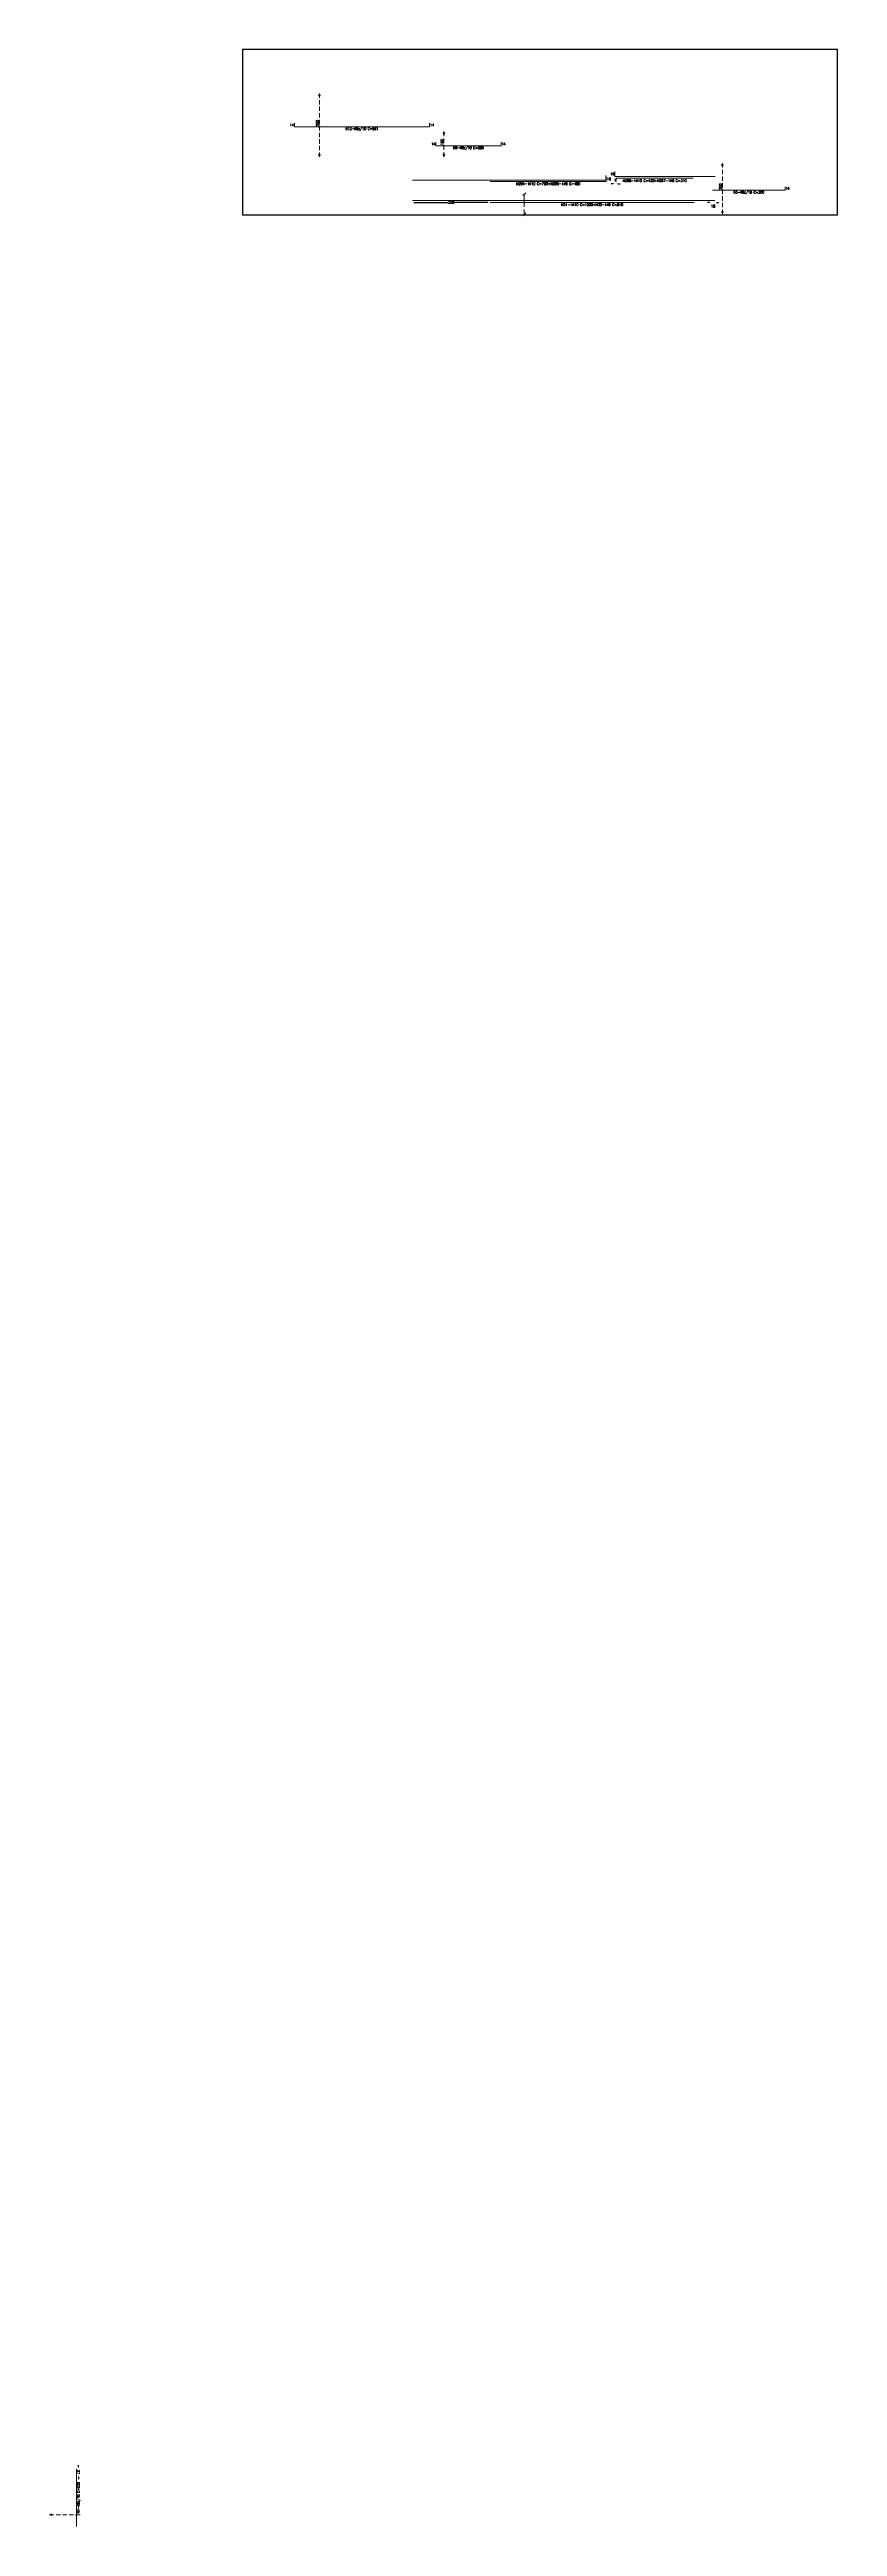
# Model space of a CAD drawing. Header units: millimetres. Extents: x 177 to 332, y -104 to 116.
# Drawn here: x 177.2 to 239.3, y -104 to 91.2 of the extents above; entities that cross this region are included whole.
import ezdxf
from ezdxf.enums import TextEntityAlignment as Align

# ---------------------------------------------------------------- set-up
doc = ezdxf.new("R2010")
doc.units = ezdxf.units.MM
for name, color, linetype, lineweight in [('ARR_L_I_IG_DIST', 8, 'Continuous', 0), ('ARR_L_I_IG_LINHA', 2, 'Continuous', 0), ('ARR_L_I_IG_MARCA', 2, 'Continuous', 9), ('ARR_L_I_POSICAO', 4, 'Continuous', 9), ('ARR_LONG_INF', 6, 'Continuous', 15), ('ARR_LONG_INF_TXT', 1, 'Continuous', 9)]:
    doc.layers.add(name, color=color, linetype=linetype, lineweight=lineweight)
doc.layers.add('TRECHO A', color=3, linetype='Continuous')
doc.styles.add('CYPETXT_0.3_romans', font='romans.shx', dxfattribs={"height": 0.2})
doc.styles.add('CYPETXT_romans', font='romans.shx', dxfattribs={"height": 0.2})
doc.dimstyles.new('cype_arrow', dxfattribs={"dimtxt": 0.18, "dimasz": 0.15, "dimexe": 0.075, "dimexo": 0.075, "dimgap": 0, "dimtad": 0, "dimdec": 4, "dimzin": 0, "dimdsep": 46, "dimtxsty": 'CYPETXT_0.3_romans', "dimcen": 0.09, "dimadec": 0, "dimazin": 0, "dimtfac": 1, "dimtdec": 4, "dimtofl": 0, "dimtmove": 2, "dimatfit": 3, "dimfxl": 1, "dimtolj": 1, "dimtzin": 0, "dimarcsym": 0})

# ---------------------------------------------------------------- blocks, each defined once
blk = doc.blocks.new('*D276')
at = {"layer": 'ARR_L_I_POSICAO', "color": 0, "lineweight": -2, "transparency": 16777216}
for p, q in [((179.47, -99.32), (179.47, -99.17)), ((179.47, -100.12), (179.47, -100.27))]:
    blk.add_line(p, q, dxfattribs=at)
at = {"layer": 'ARR_L_I_POSICAO', "color": 0, "transparency": 16777216}
for points in [[(179.49, -99.32), (179.44, -99.32), (179.47, -99.47)], [(179.49, -100.12), (179.44, -100.12), (179.47, -99.97)]]:
    blk.add_solid(points, dxfattribs=at)
at = {"layer": 'DEFPOINTS', "color": 0, "transparency": 16777216}
for p in [(179.47, -99.47), (179.47, -99.47), (179.47, -99.97)]:
    blk.add_point(p, dxfattribs=at)
at = {"layer": 'ARR_L_I_POSICAO', "color": 0, "transparency": 16777216, "insert": (179.47, -99.72), "char_height": 0.2, "attachment_point": 5, "rotation": 270.0001, "style": 'CYPETXT_0.3_romans'}
blk.add_mtext('\\A1;27', dxfattribs=at)
blk = doc.blocks.new('*D258')
at = {"layer": 'ARR_L_I_POSICAO', "color": 0, "lineweight": -2, "transparency": 16777216}
for p, q in [((229.24, 79.19), (229.09, 79.19)), ((229.82, 79.19), (229.97, 79.19))]:
    blk.add_line(p, q, dxfattribs=at)
at = {"layer": 'ARR_L_I_POSICAO', "color": 0, "transparency": 16777216}
for points in [[(229.24, 79.21), (229.24, 79.16), (229.39, 79.19)], [(229.82, 79.21), (229.82, 79.16), (229.67, 79.19)]]:
    blk.add_solid(points, dxfattribs=at)
at = {"layer": 'DEFPOINTS', "color": 0, "transparency": 16777216}
for p in [(229.39, 79.19), (229.67, 79.19), (229.67, 79.19)]:
    blk.add_point(p, dxfattribs=at)
at = {"layer": 'ARR_L_I_POSICAO', "color": 0, "transparency": 16777216, "insert": (229.53, 78.89), "char_height": 0.2, "attachment_point": 5, "rotation": 0.0008, "style": 'CYPETXT_0.3_romans'}
blk.add_mtext('\\A1;18', dxfattribs=at)
blk = doc.blocks.new('*D259')
at = {"layer": 'ARR_L_I_POSICAO', "color": 0, "lineweight": -2, "transparency": 16777216}
for p, q in [((205.96, 79.19), (208.6, 79.19)), ((211.75, 79.19), (209.11, 79.19))]:
    blk.add_line(p, q, dxfattribs=at)
at = {"layer": 'ARR_L_I_POSICAO', "color": 0, "transparency": 16777216}
for points in [[(205.96, 79.21), (205.96, 79.16), (205.81, 79.19)], [(211.75, 79.21), (211.75, 79.16), (211.9, 79.19)]]:
    blk.add_solid(points, dxfattribs=at)
at = {"layer": 'DEFPOINTS', "color": 0, "transparency": 16777216}
for p in [(205.81, 79.19), (211.9, 79.19), (211.9, 79.19)]:
    blk.add_point(p, dxfattribs=at)
at = {"layer": 'ARR_L_I_POSICAO', "color": 0, "transparency": 16777216, "insert": (208.86, 79.19), "char_height": 0.2, "attachment_point": 5, "style": 'CYPETXT_0.3_romans'}
blk.add_mtext('\\A1;308', dxfattribs=at)
blk = doc.blocks.new('*D155')
at = {"layer": 'ARR_L_I_POSICAO', "color": 0, "lineweight": -2, "transparency": 16777216}
for p, q in [((221.64, 80.65), (221.49, 80.65)), ((222.04, 80.65), (222.19, 80.65))]:
    blk.add_line(p, q, dxfattribs=at)
at = {"layer": 'ARR_L_I_POSICAO', "color": 0, "transparency": 16777216}
for points in [[(221.64, 80.67), (221.64, 80.62), (221.79, 80.65)], [(222.04, 80.67), (222.04, 80.62), (221.89, 80.65)]]:
    blk.add_solid(points, dxfattribs=at)
at = {"layer": 'DEFPOINTS', "color": 0, "transparency": 16777216}
for p in [(221.79, 80.65), (221.89, 80.65), (221.89, 80.65)]:
    blk.add_point(p, dxfattribs=at)
at = {"layer": 'ARR_L_I_POSICAO', "color": 0, "transparency": 16777216, "insert": (221.84, 80.95), "char_height": 0.2, "attachment_point": 5, "style": 'CYPETXT_0.3_romans'}
blk.add_mtext('\\A1;2', dxfattribs=at)

msp = doc.modelspace()

# ---------------------------------------------------------------- linework, layer by layer
at = {"layer": 'ARR_L_I_IG_LINHA'}
for p, q in [((214.63842, 79.43912), (214.63842, 79.83912)), ((214.63842, 78.83911), (214.63842, 79.23912)), ((214.63842, 78.23911), (214.63842, 78.63911))]:
    msp.add_line(p, q, dxfattribs=at)
for points in [[(198.47709, 87.60031), (198.41459, 87.60031), (198.47709, 87.76781), (198.53959, 87.60031), (198.47709, 87.60031)], [(208.29759, 84.60031), (208.23509, 84.60031), (208.29759, 84.76781), (208.36009, 84.60031), (208.29759, 84.60031)], [(198.47709, 82.95531), (198.53959, 82.95531), (198.47709, 82.78781), (198.41459, 82.95531), (198.47709, 82.95531)], [(208.29759, 82.95531), (208.36009, 82.95531), (208.29759, 82.78781), (208.23509, 82.95531), (208.29759, 82.95531)], [(230.26267, 82.10031), (230.20017, 82.10034), (230.26276, 82.26781), (230.32517, 82.10027), (230.26267, 82.10031)], [(230.26059, 78.45531), (230.32309, 78.45527), (230.26049, 78.28781), (230.19809, 78.45534), (230.26059, 78.45531)], [(177.36299, -103.0864), (177.36297, -103.1489), (177.19549, -103.08636), (177.363, -103.0239), (177.36299, -103.0864)]]:
    msp.add_lwpolyline(points, close=True, dxfattribs=at)
for points in [[(198.47709, 87.42827), (198.47709, 87.60031)], [(198.47709, 86.91216), (198.47709, 87.25623)], [(198.47709, 86.39605), (198.47709, 86.74012)], [(198.47709, 85.87994), (198.47709, 86.22401)], [(198.47709, 85.36383), (198.47709, 85.7079)], [(198.47709, 84.84772), (198.47709, 85.19179)], [(198.47709, 84.3316), (198.47709, 84.67568)], [(198.47709, 83.81549), (198.47709, 84.15957)], [(208.29759, 84.41753), (208.29759, 84.60031)], [(208.29759, 83.8692), (208.29759, 84.23475)], [(198.47709, 83.29938), (198.47709, 83.64346)], [(198.47709, 82.95531), (198.47709, 83.12735)], [(208.29759, 83.32086), (208.29759, 83.68642)], [(208.29759, 82.95531), (208.29759, 83.13809)], [(230.26257, 81.92674), (230.26267, 82.10031)], [(230.26138, 79.84388), (230.26158, 80.19102)], [(230.26168, 80.36459), (230.26188, 80.71174)], [(230.26197, 80.88531), (230.26217, 81.23245)], [(230.26227, 81.40602), (230.26247, 81.75317)], [(230.26059, 78.45531), (230.26068, 78.62888)], [(230.26078, 78.80245), (230.26098, 79.14959)], [(230.26108, 79.32317), (230.26128, 79.67031)], [(177.5357, -103.08644), (177.36299, -103.0864)], [(178.05382, -103.08657), (177.7084, -103.08648)], [(178.57195, -103.0867), (178.22653, -103.08661)], [(179.09007, -103.08683), (178.74465, -103.08674)], [(179.6082, -103.08696), (179.26278, -103.08687)]]:
    msp.add_lwpolyline(points, dxfattribs=at)
for centre in [(198.47709, 85.14781), (208.29759, 83.64781), (230.26155, 80.14781), (214.63842, 79.33912), (214.63842, 79.18912), (179.31549, -103.08689)]:
    msp.add_circle(centre, 0.04, dxfattribs=at)
at = {"layer": 'ARR_L_I_IG_MARCA'}
for p, q in [((214.75156, 79.95226), (214.52528, 79.72598)), ((214.75156, 78.35225), (214.52528, 78.12598))]:
    msp.add_line(p, q, dxfattribs=at)
at = {"layer": 'ARR_LONG_INF'}
for points in [[(196.50509, 85.42781), (196.50509, 85.14781), (207.16509, 85.14781), (207.16509, 85.42781)], [(207.66509, 83.92781), (207.66509, 83.64781), (212.80509, 83.64781), (212.80509, 83.92781)], [(205.81109, 80.93911), (221.06509, 80.93911), (221.06509, 81.31911)], [(211.94209, 80.83911), (221.10509, 80.83911), (221.10509, 81.21911)], [(221.78509, 81.61911), (221.78509, 81.23911), (229.70109, 81.23911)], [(221.88639, 81.08911), (227.96259, 81.08911)], [(229.48309, 80.14781), (235.20509, 80.14781), (235.20509, 80.42781)], [(205.81109, 79.33912), (229.67109, 79.33912)], [(211.94209, 79.18912), (228.04209, 79.18912)], [(179.31549, -104.00989), (179.31549, -99.46989)]]:
    msp.add_lwpolyline(points, dxfattribs=at)
at = {"layer": 'TRECHO A', "color": 1}
for p, q in [((192.42514, 91.23722), (192.42514, 78.19993)), ((239.33796, 91.23722), (192.42514, 91.23722)), ((239.33796, 78.19993), (239.33796, 91.23722)), ((192.42514, 78.19993), (239.33796, 78.19993))]:
    msp.add_line(p, q, dxfattribs=at)

# ---------------------------------------------------------------- texts
at = {"layer": 'ARR_L_I_IG_DIST', "style": 'CYPETXT_romans', "width": 0.895263}
for s, rotation, p, p2 in [('250', 90, (198.42709, 85.19781), (198.42709, 85.68381)), ('100', 90, (208.24759, 83.69781), (208.24759, 84.18381)), ('200', 89.9667769, (230.21158, 80.19784), (230.21186, 80.68384))]:
    msp.add_text(s, height=0.2, rotation=rotation, dxfattribs=at).set_placement(p, p2, align=Align.FIT)
at = {"layer": 'ARR_LONG_INF_TXT', "style": 'CYPETXT_romans'}
for s, width, p, p2 in [('14', 0.895263, (196.14109, 85.18781), (196.46509, 85.18781)), ('N13-%%c8c/10 C=561', 0.834847, (200.53909, 84.89114), (203.13109, 84.89114)), ('14', 0.895263, (207.20509, 85.18781), (207.52909, 85.18781)), ('14', 0.895263, (207.30109, 83.68781), (207.62509, 83.68781)), ('N6-%%c8c/10 C=285', 0.817788, (209.02009, 83.39114), (211.45009, 83.39114)), ('14', 0.895263, (212.84509, 83.68781), (213.16909, 83.68781)), ('N264-1%%c10 C=790+N265-1%%c8 C=480', 0.836019, (214.00359, 80.55578), (219.04359, 80.55578)), ('19', 0.945, (221.14509, 80.92911), (221.46909, 80.92911)), ('19', 0.945, (221.42109, 81.32911), (221.74509, 81.32911)), ('N266-1%%c10 C=420+N267-1%%c8 C=310', 0.836019, (222.40449, 80.80578), (227.44449, 80.80578)), ('N3-%%c8c/10 C=300', 0.817788, (231.12909, 79.89114), (233.55909, 79.89114)), ('14', 0.895263, (235.24509, 80.18781), (235.56909, 80.18781)), ('N31-1%%c10 C=1200+N32-1%%c8 C=810', 0.835546, (217.55309, 78.90579), (222.43109, 78.90579))]:
    msp.add_text(s, height=0.2, dxfattribs=dict(at, width=width)).set_placement(p, p2, align=Align.FIT)
at = {"layer": 'ARR_LONG_INF_TXT', "style": 'CYPETXT_romans', "width": 0.817788}
msp.add_text('N1-%%c8c/10 C=230', height=0.2, rotation=90, dxfattribs=at).set_placement((179.57215, -102.95489), (179.57215, -100.52489), align=Align.FIT)

# ---------------------------------------------------------------- dimensions: what is measured, and where the dimension line sits
at = {"layer": 'ARR_L_I_POSICAO'}
for p1, p2, text, picture, middle in [((221.78509, 80.64593), (221.88639, 80.64593), '2', '*D155', (221.83574, 80.94593)), ((205.81109, 79.18912), (211.90209, 79.18912), '308', '*D259', (208.85659, 79.18912)), ((229.38509, 79.18911), (229.67109, 79.18912), '18', '*D258', (229.52809, 78.88912)), ((179.46549, -99.97489), (179.46549, -99.46989), '27', '*D276', (179.46549, -99.72239))]:
    dim = msp.add_aligned_dim(p1=p1, p2=p2, distance=0, text=text, dimstyle='cype_arrow', override={"dimexe": 0, "dimexo": 0}, dxfattribs=at)
    dim.commit()
    dim.dimension.update_dxf_attribs({"geometry": picture, "text_midpoint": middle})

doc.saveas('drawing.dxf')
